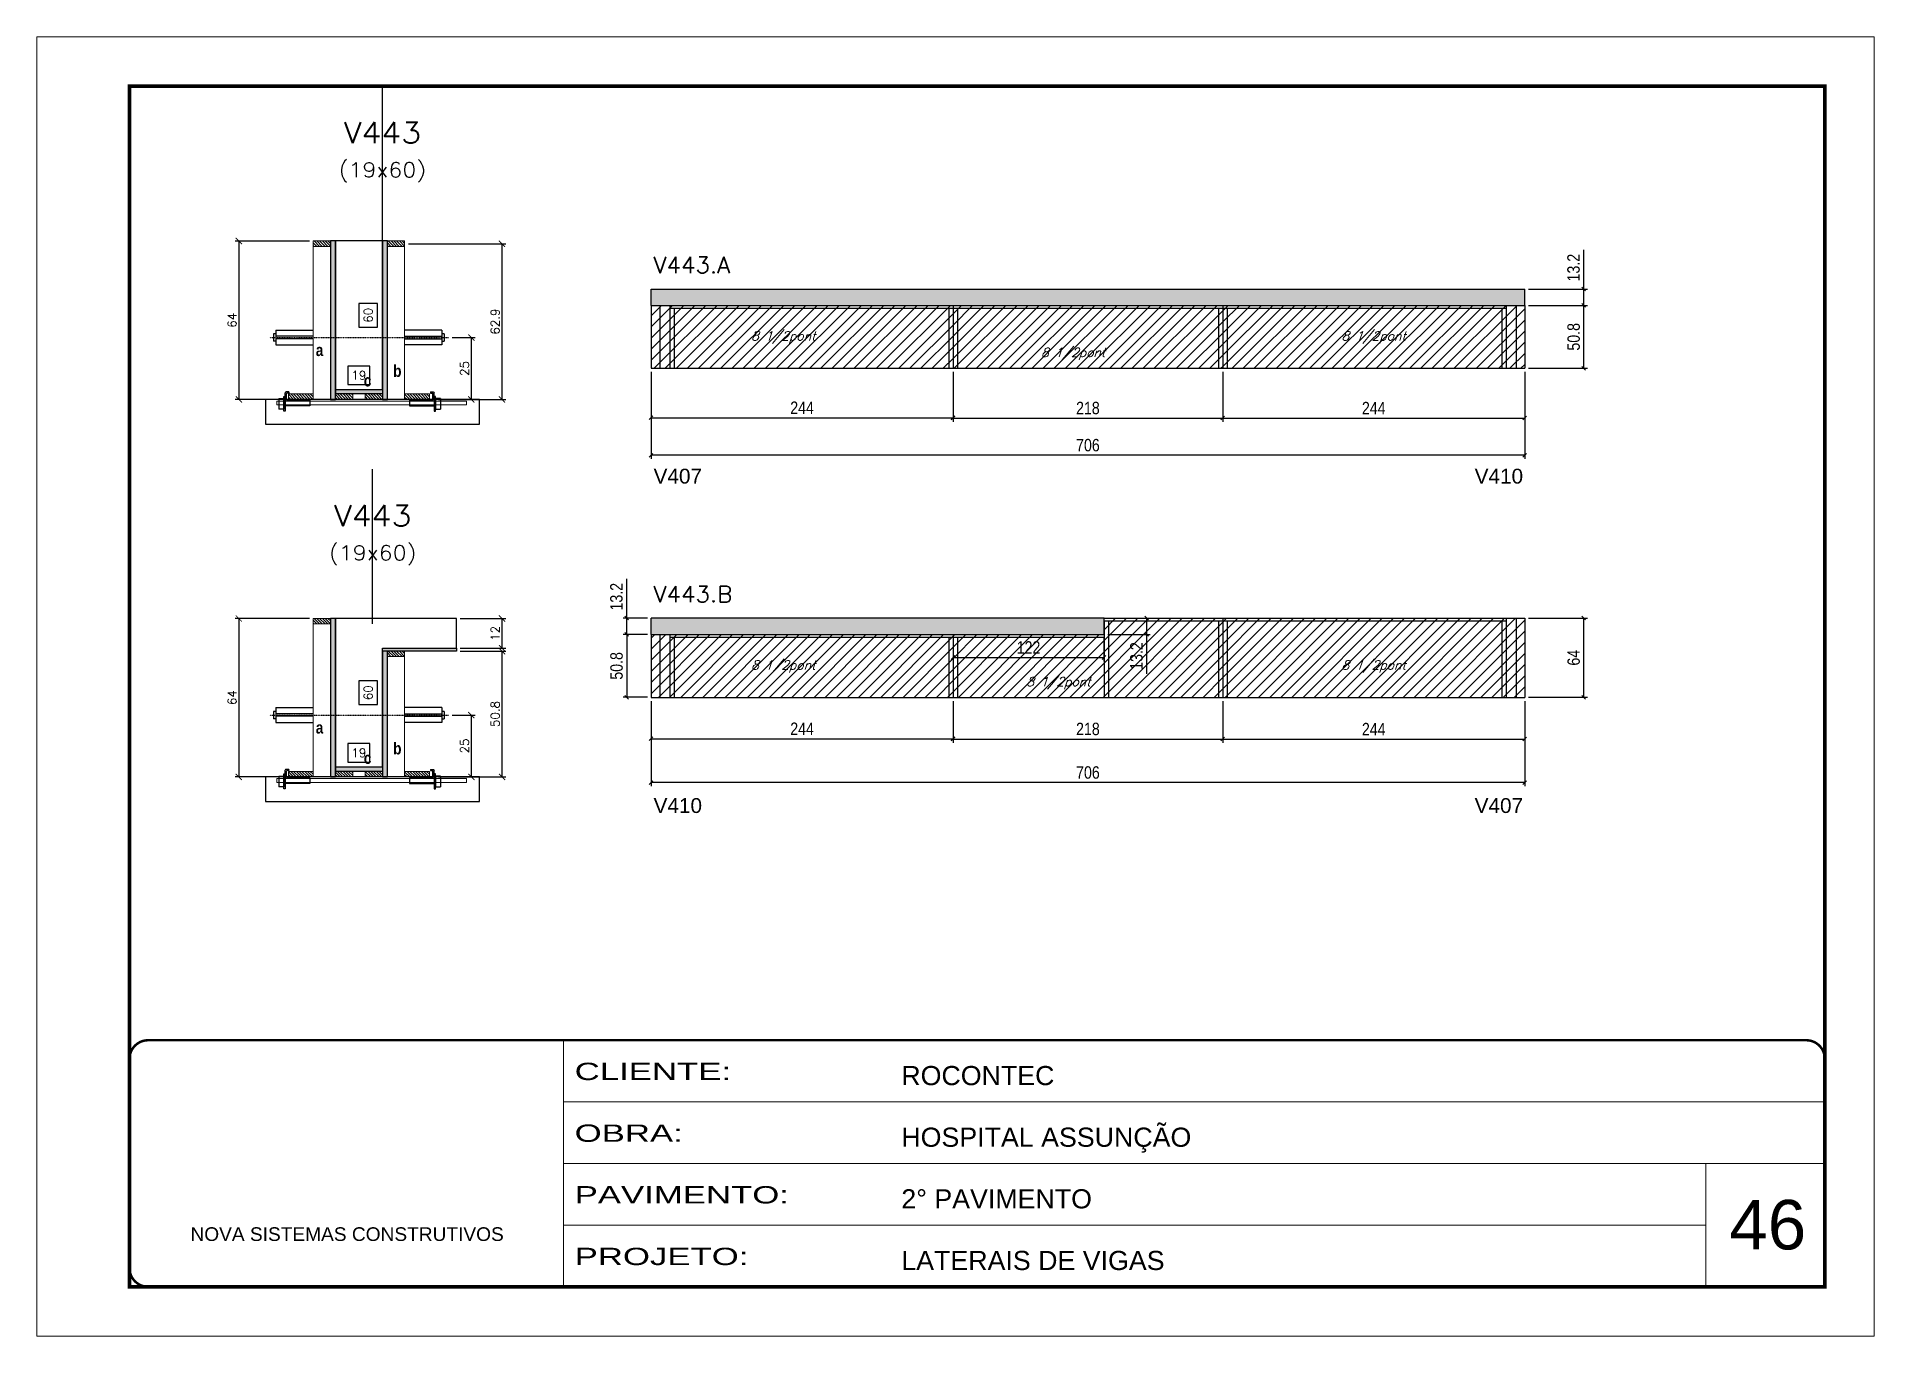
# Model space of a CAD drawing. Extents: x 137137 to 143418, y 10464 to 34486.
# Drawn here: x 138722 to 140207, y 20801 to 21851 of the extents above; entities that cross this region are included whole.
import ezdxf
from ezdxf.enums import TextEntityAlignment as Align

# ---------------------------------------------------------------- set-up
doc = ezdxf.new("R2010")
doc.units = 0
for name, pattern in [('CONTINUO', [0]), ('DASHED', [0.75, 0.5, -0.25]), ('HIDDEN', [0.375, 0.25, -0.125])]:
    doc.linetypes.add(name, pattern=pattern)
for name, color, linetype in [('5', 5, 'Continuous'), ('barrote', 251, 'Continuous'), ('COTA', 241, 'Continuous'), ('Cota Seção (2x)', 4, 'Continuous'), ('detalhes', 4, 'Continuous'), ('Painéis', 200, 'Continuous'), ('presilha', 1, 'Continuous'), ('Reaproveitamento', 251, 'Continuous'), ('SARR_2.2x7', 40, 'Continuous'), ('SARR_3.5x7', 81, 'Continuous'), ('TENSOR', 3, 'Continuous'), ('texto', 7, 'Continuous'), ('Texto de Titulo', 7, 'Continuous'), ('Texto Qtd Sarr', 242, 'Continuous')]:
    doc.layers.add(name, color=color, linetype=linetype)
for name, color, linetype, lineweight in [('CARIMBO', 255, 'Continuous', 9), ('CONCRETO', 251, 'Continuous', 25), ('Folhas', 255, 'Continuous', 9), ('Hachura', 251, 'Continuous', 9), ('Madeira', 126, 'Continuous', 18), ('SARRAFO DE PRESSAO', 251, 'DASHED', 9), ('SCO-___-LAJ', 2, 'Continuous', 0), ('Texto Seção', 7, 'Continuous', 15)]:
    doc.layers.add(name, color=color, linetype=linetype, lineweight=lineweight)
doc.styles.add('ARIAL', font='arial.ttf')
doc.styles.add('COTA TECNICA', font='techl___.ttf', dxfattribs={"height": 10})
doc.styles.add('REGUA-120', font='ROMANS.shx', dxfattribs={"height": 15})
doc.styles.add('Romans', font='romans.shx')
doc.styles.get("Standard").update_dxf_attribs({"font": 'arial.ttf'})
doc.styles.add('TECNICA', font='techb___.ttf', dxfattribs={"height": 10})
doc.styles.add('Tecnologia', font='')
doc.styles.get('Tecnologia').set_extended_font_data('Forgotten Futurist')
doc.dimstyles.new('Cota Seção (2x)', dxfattribs={"dimtxt": 7, "dimasz": 5, "dimexe": 3, "dimexo": 3, "dimgap": 2, "dimtad": 3, "dimdec": 1, "dimlfac": 0.5, "dimzin": 12, "dimdsep": 46, "dimtxsty": 'Romans', "dimblk": 'ARCHTICK', "dimcen": 0, "dimclrd": 4, "dimclre": 4, "dimclrt": 1, "dimadec": 1, "dimazin": 3, "dimtfac": 1, "dimtdec": 1, "dimtmove": 0, "dimatfit": 3, "dimldrblk": 'OBLIQUE', "dimfxl": 1, "dimtolj": 1, "dimtzin": 12, "dimarcsym": 0})
doc.dimstyles.new('Cota Seção interna', dxfattribs={"dimtxt": 7, "dimasz": 6, "dimexe": 0.18, "dimexo": 2, "dimgap": -4, "dimtad": 3, "dimdec": 1, "dimlfac": 0.5, "dimzin": 12, "dimdsep": 46, "dimtxsty": 'Romans', "dimblk": 'ARCHTICK', "dimcen": 0.09, "dimse1": 1, "dimse2": 1, "dimsd1": 1, "dimsd2": 1, "dimclrd": 180, "dimclre": 5, "dimclrt": 1, "dimadec": 0, "dimazin": 3, "dimtfac": 1, "dimtdec": 1, "dimtofl": 0, "dimtmove": 0, "dimatfit": 3, "dimldrblk": 'ARCHTICK', "dimfxl": 1, "dimtolj": 1, "dimtzin": 0, "dimarcsym": 0})
doc.dimstyles.new('PAINEL', dxfattribs={"dimtxt": 10, "dimasz": 3, "dimexe": 3, "dimexo": 3, "dimgap": 3, "dimtad": 1, "dimdec": 1, "dimzin": 12, "dimdsep": 46, "dimtxsty": 'COTA TECNICA', "dimblk1": 'OBLIQUE', "dimblk2": 'OBLIQUE', "dimsah": 1, "dimcen": 0.9, "dimclrd": 4, "dimclre": 4, "dimclrt": 240, "dimadec": 1, "dimazin": 3, "dimtfac": 1, "dimtdec": 1, "dimtmove": 0, "dimatfit": 3, "dimfxl": 1, "dimtolj": 1, "dimtzin": 12, "dimarcsym": 0})
pattern_1 = [(45, (-3197, -4594.3004), (-4.49012806, 4.49012806), [])]

msp = doc.modelspace()

# ---------------------------------------------------------------- texts
at = {"layer": '5', "linetype": 'Continuous'}
for s, p in [('V407', (139220.79, 21490.42)), ('V410', (139884.35, 21490.42)), ('V410', (139220.79, 21224.26)), ('V407', (139884.35, 21224.26))]:
    msp.add_text(s, height=12, rotation=359.99996, dxfattribs=at).set_placement(p)
at = {"layer": 'CARIMBO', "style": 'ARIAL'}
msp.add_text('46', height=40, dxfattribs=at).set_placement((140090.15, 20871.59))
at = {"layer": 'detalhes', "style": 'TECNICA'}
for s, p in [('a', (138947.79, 21593.48)), ('b', (139010.33, 21576.64)), ('c', (138986.6, 21568.94)), ('a', (138947.79, 21288.45)), ('b', (139010.33, 21271.6)), ('c', (138986.6, 21263.91))]:
    msp.add_text(s, height=9.6, dxfattribs=at).set_placement(p)
at = {"layer": 'texto', "color": 2, "char_height": 7.2737, "attachment_point": 5, "style": 'Romans'}
for insert in [(139325.63, 21608.57), (139802.75, 21608.57), (139559.86, 21595.14), (139325.63, 21342.66), (139802.75, 21342.66), (139547.98, 21329.23)]:
    msp.add_mtext('{\\Q19;\\C256;8 1/2pont}', dxfattribs=dict(at, insert=insert))
at = {"layer": 'Texto Seção', "style": 'REGUA-120', "width": 1.05}
for s, p in [('V443.A', (139220.73, 21660.52)), ('V443.B', (139220.73, 21394.61))]:
    msp.add_text(s, height=13, dxfattribs=at).set_placement(p)

# ---------------------------------------------------------------- blocks, each defined once
blk = doc.blocks.new('9999999999')
at = {"color": 30, "linetype": 'CONTINUO'}
for p, q in [((98564.6, 34230.2), (98564.6, 34429.4)), ((98564.6, 34379.6), (99584, 34379.6)), ((98564.6, 34329.8), (99488, 34329.8)), ((99584, 34329.8), (99488, 34329.8)), ((99488, 34329.8), (99488, 34230.2)), ((98564.6, 34280), (99488, 34280))]:
    blk.add_line(p, q, dxfattribs=at)
at = {"color": 30, "linetype": 'CONTINUO', "const_width": 2}
blk.add_lwpolyline([(99584, 34230.2), (99584, 34414.4, 0.414214), (99569, 34429.4), (98229, 34429.4, 0.414214), (98214, 34414.4), (98214, 34245.2, 0.414214), (98229, 34230.2), (99584, 34230.2)], format="xyb", dxfattribs=at)
at = {"layer": 'Folhas'}
blk.add_lwpolyline([(98139, 34190.2), (99624, 34190.2), (99624, 35240.2), (98139, 35240.2)], close=True, dxfattribs=at)
at = {"layer": 'Folhas', "color": 30, "const_width": 3}
blk.add_lwpolyline([(98214, 34230.2), (99584, 34230.2), (99584, 35200.2), (98214, 35200.2)], close=True, dxfattribs=at)
at = {"color": 7, "linetype": 'Continuous', "ltscale": 5, "style": 'ARIAL'}
for s, height, p in [('ROCONTEC', 15.48, (98837.7, 34393.1)), ('HOSPITAL ASSUNÇÃO', 15.483, (98837.7, 34343.3)), ('2° PAVIMENTO', 15.483, (98837.7, 34293.5)), ('NOVA SISTEMAS CONSTRUTIVOS', 11.059, (98263.2, 34267.2)), ('LATERAIS DE VIGAS', 15.483, (98837.7, 34243.7))]:
    blk.add_text(s, height=height, dxfattribs=at).set_placement(p)
at = {"layer": 'Folhas', "color": 7, "style": 'Tecnologia', "width": 1.5}
for s, p in [('CLIENTE:', (98573.7, 34397.2)), ('OBRA:', (98573.7, 34347.3)), ('PAVIMENTO:', (98573.7, 34297.5)), ('PROJETO:', (98573.7, 34247.7))]:
    blk.add_text(s, height=14, dxfattribs=at).set_placement(p)
blk = doc.blocks.new('titulo1')
at = {"layer": 'Defpoints', "color": 252, "linetype": 'HIDDEN', "ltscale": 2}
blk.add_line((0, 0), (0, 125), dxfattribs=at)
at = {"layer": 'Defpoints', "style": 'Romans', "oblique": 15}
blk.add_attdef('FOLHA', text='', height=10, dxfattribs=at).set_placement((0, 15.6), align=Align.MIDDLE_CENTER)
at = {"layer": 'Texto Qtd Sarr', "color": 3, "style": 'Romans', "oblique": 15}
for tag, height, p in [('TITULO', 17, (0, 71.4)), ('SEÇÃO', 12, (0, 41.5))]:
    blk.add_attdef(tag, text='', height=height, dxfattribs=at).set_placement(p, align=Align.MIDDLE_CENTER)
blk = doc.blocks.new('_ArchTick')
at = {"color": 0, "linetype": 'ByBlock', "const_width": 0.15}
blk.add_lwpolyline([(-0.5, -0.5), (0.5, 0.5)], dxfattribs=at)
blk = doc.blocks.new('*D1476')
at = {"layer": 'COTA', "color": 4, "lineweight": -2, "transparency": 16777216}
for p, q in [((139022.6, 21684.2), (139101.3, 21684.2)), ((139098.3, 21558.4), (139098.3, 21684.2)), ((139047, 21558.4), (139101.3, 21558.4))]:
    blk.add_line(p, q, dxfattribs=at)
at = {"layer": 'Defpoints', "color": 0, "transparency": 16777216}
for p in [(139019.6, 21684.2), (139098.3, 21684.2), (139044, 21558.4)]:
    blk.add_point(p, dxfattribs=at)
at = {"layer": 'COTA', "color": 4, "lineweight": -2, "transparency": 16777216, "xscale": 5, "yscale": 5, "zscale": 5}
for p, rotation in [((139098.3, 21684.2), 90), ((139098.3, 21558.4), 270)]:
    blk.add_blockref('_ArchTick', p, dxfattribs=dict(at, rotation=rotation))
at = {"layer": 'COTA', "color": 1, "transparency": 16777216, "insert": (139092.8, 21621.3), "char_height": 7, "attachment_point": 5, "rotation": 90, "style": 'Romans'}
blk.add_mtext('\\A1;62.9', dxfattribs=at)
blk = doc.blocks.new('_Oblique')
at = {"color": 0, "linetype": 'ByBlock', "lineweight": -2}
blk.add_line((-0.5, -0.5), (0.5, 0.5), dxfattribs=at)
blk = doc.blocks.new('*D1477')
at = {"layer": 'Cota Seção (2x)', "color": 180, "lineweight": -2, "transparency": 16777216}
for p, q in [((138997.6, 21635.9), (138982.6, 21635.9)), ((138982.6, 21635.9), (138982.6, 21616.9)), ((138997.6, 21616.9), (138997.6, 21635.9)), ((138982.6, 21616.9), (138997.6, 21616.9))]:
    blk.add_line(p, q, dxfattribs=at)
at = {"layer": 'Defpoints', "color": 0, "transparency": 16777216}
for p in [(139001.6, 21686.4), (139001.6, 21686.4), (139001.6, 21566.4)]:
    blk.add_point(p, dxfattribs=at)
at = {"layer": 'Cota Seção (2x)', "color": 1, "transparency": 16777216, "insert": (138990.1, 21626.4), "char_height": 7, "attachment_point": 5, "rotation": 90, "style": 'Romans'}
blk.add_mtext('\\A1;60', dxfattribs=at)
blk = doc.blocks.new('PRESILHA METÁLICA 1')
at = {"layer": 'presilha'}
for p, q in [((0, 13), (6, 13)), ((0, 13), (0, 0)), ((6, 0), (0, 0)), ((6, 15.5), (7.5, 15.5)), ((6, -2.5), (6, 15.5)), ((6, 13), (6, 0)), ((7.5, 10.6), (7.5, 19.9)), ((7.5, 15.5), (7.5, -2.5)), ((37.5, 4.1), (7.5, 4.1)), ((12, 21), (8.6, 21)), ((9, 11.6), (9, 18.9)), ((12, 19.5), (9.6, 19.5)), ((37.5, 11), (9.6, 11)), ((12, 21), (12, 19.5)), ((37.5, 11), (37.5, 4.1)), ((7.5, -2.5), (6, -2.5))]:
    blk.add_line(p, q, dxfattribs=at)
for centre, radius, start, end in [((8.6, 19.9), 1.14, 90, 180), ((9.6, 18.9), 0.57, 90, 180), ((9.6, 11.6), 0.57, 180, 270)]:
    blk.add_arc(centre, radius, start, end, dxfattribs=at)
blk = doc.blocks.new('*D1478')
at = {"layer": 'Cota Seção (2x)', "color": 180, "lineweight": -2, "transparency": 16777216}
for p, q in [((138991.6, 21585.4), (138973.6, 21585.4)), ((138973.6, 21585.4), (138973.6, 21570.4)), ((138991.6, 21570.4), (138991.6, 21585.4)), ((138973.6, 21570.4), (138991.6, 21570.4))]:
    blk.add_line(p, q, dxfattribs=at)
at = {"layer": 'Defpoints', "color": 0, "transparency": 16777216}
for p in [(139001.6, 21566.4), (138963.6, 21558.4), (139001.6, 21558.4)]:
    blk.add_point(p, dxfattribs=at)
at = {"layer": 'Cota Seção (2x)', "color": 1, "transparency": 16777216, "insert": (138982.6, 21577.9), "char_height": 7, "attachment_point": 5, "style": 'Romans'}
blk.add_mtext('\\A1;19', dxfattribs=at)
blk = doc.blocks.new('*D1479')
at = {"layer": 'COTA', "color": 4, "lineweight": -2, "transparency": 16777216}
for p, q in [((138942.6, 21686.4), (138882.6, 21686.4)), ((138885.6, 21686.4), (138885.6, 21558.4)), ((138942.6, 21558.4), (138882.6, 21558.4))]:
    blk.add_line(p, q, dxfattribs=at)
at = {"layer": 'Defpoints', "color": 0, "transparency": 16777216}
for p in [(138945.6, 21686.4), (138885.6, 21558.4), (138945.6, 21558.4)]:
    blk.add_point(p, dxfattribs=at)
at = {"layer": 'COTA', "color": 4, "lineweight": -2, "transparency": 16777216, "xscale": 5, "yscale": 5, "zscale": 5}
for p, rotation in [((138885.6, 21686.4), 90), ((138885.6, 21558.4), 270)]:
    blk.add_blockref('_ArchTick', p, dxfattribs=dict(at, rotation=rotation))
at = {"layer": 'COTA', "color": 1, "transparency": 16777216, "insert": (138880.1, 21622.4), "char_height": 7, "attachment_point": 5, "rotation": 90, "style": 'Romans'}
blk.add_mtext('\\A1;64', dxfattribs=at)
blk = doc.blocks.new('*D1480')
at = {"layer": 'COTA', "color": 4, "lineweight": -2, "transparency": 16777216}
for p, q in [((139057.9, 21608.4), (139076.5, 21608.4)), ((139073.5, 21608.4), (139073.5, 21558.4)), ((139057.9, 21558.4), (139076.5, 21558.4))]:
    blk.add_line(p, q, dxfattribs=at)
at = {"layer": 'Defpoints', "color": 0, "transparency": 16777216}
for p in [(139054.9, 21608.4), (139054.9, 21558.4), (139073.5, 21558.4)]:
    blk.add_point(p, dxfattribs=at)
at = {"layer": 'COTA', "color": 4, "lineweight": -2, "transparency": 16777216, "xscale": 5, "yscale": 5, "zscale": 5}
for p, rotation in [((139073.5, 21608.4), 90), ((139073.5, 21558.4), 270)]:
    blk.add_blockref('_ArchTick', p, dxfattribs=dict(at, rotation=rotation))
at = {"layer": 'COTA', "color": 1, "transparency": 16777216, "insert": (139068, 21583.4), "char_height": 7, "attachment_point": 5, "rotation": 90, "style": 'Romans'}
blk.add_mtext('\\A1;25', dxfattribs=at)
blk = doc.blocks.new('*D1481')
at = {"layer": 'COTA', "color": 4, "linetype": 'ByBlock', "lineweight": -2, "transparency": 16777216}
for p, q in [((139680.8, 21580.6), (139680.8, 21540.3)), ((139924.8, 21580.6), (139924.8, 21540.3)), ((139680.8, 21543.3), (139924.8, 21543.3))]:
    blk.add_line(p, q, dxfattribs=at)
at = {"layer": 'Defpoints', "color": 0, "linetype": 'ByBlock', "transparency": 16777216}
for p in [(139680.8, 21583.6), (139924.8, 21583.6), (139924.8, 21543.3)]:
    blk.add_point(p, dxfattribs=at)
at = {"layer": 'COTA', "color": 4, "linetype": 'ByBlock', "lineweight": -2, "transparency": 16777216, "xscale": 3, "yscale": 3, "zscale": 3, "rotation": 180}
blk.add_blockref('_Oblique', (139680.8, 21543.3), dxfattribs=at)
at = {"layer": 'COTA', "color": 4, "linetype": 'ByBlock', "lineweight": -2, "transparency": 16777216, "xscale": 3, "yscale": 3, "zscale": 3}
blk.add_blockref('_Oblique', (139924.8, 21543.3), dxfattribs=at)
at = {"layer": 'COTA', "color": 240, "linetype": 'ByBlock', "transparency": 16777216, "insert": (139802.8, 21551.4), "char_height": 10, "attachment_point": 5, "style": 'COTA TECNICA'}
blk.add_mtext('\\A1;244', dxfattribs=at)
blk = doc.blocks.new('*D1482')
at = {"layer": 'COTA', "color": 4, "linetype": 'ByBlock', "lineweight": -2, "transparency": 16777216}
for p, q in [((139927.8, 21634.4), (139975.5, 21634.4)), ((139972.5, 21583.6), (139972.5, 21634.4)), ((139927.8, 21583.6), (139975.5, 21583.6))]:
    blk.add_line(p, q, dxfattribs=at)
at = {"layer": 'Defpoints', "color": 0, "linetype": 'ByBlock', "transparency": 16777216}
for p in [(139924.8, 21634.4), (139972.5, 21634.4), (139924.8, 21583.6)]:
    blk.add_point(p, dxfattribs=at)
at = {"layer": 'COTA', "color": 4, "linetype": 'ByBlock', "lineweight": -2, "transparency": 16777216, "xscale": 3, "yscale": 3, "zscale": 3}
for p, rotation in [((139972.5, 21634.4), 90), ((139972.5, 21583.6), 270)]:
    blk.add_blockref('_Oblique', p, dxfattribs=dict(at, rotation=rotation))
at = {"layer": 'COTA', "color": 240, "linetype": 'ByBlock', "transparency": 16777216, "insert": (139964.4, 21609), "char_height": 10, "attachment_point": 5, "rotation": 90, "style": 'COTA TECNICA'}
blk.add_mtext('\\A1;50.8', dxfattribs=at)
blk = doc.blocks.new('*D1741')
at = {"layer": 'COTA', "color": 4, "lineweight": -2, "transparency": 16777216}
for p, q in [((139218.8, 21580.6), (139218.8, 21540.6)), ((139462.8, 21580.6), (139462.8, 21540.6)), ((139218.8, 21543.6), (139462.8, 21543.6))]:
    blk.add_line(p, q, dxfattribs=at)
at = {"layer": 'Defpoints', "color": 0, "transparency": 16777216}
for p in [(139218.8, 21583.6), (139462.8, 21583.6), (139462.8, 21543.6)]:
    blk.add_point(p, dxfattribs=at)
at = {"layer": 'COTA', "color": 4, "lineweight": -2, "transparency": 16777216, "xscale": 3, "yscale": 3, "zscale": 3, "rotation": 180}
blk.add_blockref('_Oblique', (139218.8, 21543.6), dxfattribs=at)
at = {"layer": 'COTA', "color": 4, "lineweight": -2, "transparency": 16777216, "xscale": 3, "yscale": 3, "zscale": 3}
blk.add_blockref('_Oblique', (139462.8, 21543.6), dxfattribs=at)
at = {"layer": 'COTA', "color": 240, "transparency": 16777216, "insert": (139340.8, 21551.7), "char_height": 10, "attachment_point": 5, "style": 'COTA TECNICA'}
blk.add_mtext('\\A1;244', dxfattribs=at)
blk = doc.blocks.new('*D1555')
at = {"layer": 'COTA', "color": 4, "lineweight": -2, "transparency": 16777216}
for p, q in [((139064.6, 21355), (139101.3, 21355)), ((139098.3, 21253.4), (139098.3, 21355)), ((139047, 21253.4), (139101.3, 21253.4))]:
    blk.add_line(p, q, dxfattribs=at)
at = {"layer": 'Defpoints', "color": 0, "transparency": 16777216}
for p in [(139061.6, 21355), (139098.3, 21355), (139044, 21253.4)]:
    blk.add_point(p, dxfattribs=at)
at = {"layer": 'COTA', "color": 4, "lineweight": -2, "transparency": 16777216, "xscale": 5, "yscale": 5, "zscale": 5}
for p, rotation in [((139098.3, 21355), 90), ((139098.3, 21253.4), 270)]:
    blk.add_blockref('_ArchTick', p, dxfattribs=dict(at, rotation=rotation))
at = {"layer": 'COTA', "color": 1, "transparency": 16777216, "insert": (139092.8, 21304.2), "char_height": 7, "attachment_point": 5, "rotation": 90, "style": 'Romans'}
blk.add_mtext('\\A1;50.8', dxfattribs=at)
blk = doc.blocks.new('*D1556')
at = {"layer": 'COTA', "color": 4, "lineweight": -2, "transparency": 16777216}
for p, q in [((139064.6, 21381.4), (139101.3, 21381.4)), ((139098.3, 21357.4), (139098.3, 21381.4)), ((139064.6, 21357.4), (139101.3, 21357.4))]:
    blk.add_line(p, q, dxfattribs=at)
at = {"layer": 'Defpoints', "color": 0, "transparency": 16777216}
for p in [(139061.6, 21381.4), (139098.3, 21381.4), (139061.6, 21357.4)]:
    blk.add_point(p, dxfattribs=at)
at = {"layer": 'COTA', "color": 4, "lineweight": -2, "transparency": 16777216, "xscale": 5, "yscale": 5, "zscale": 5}
for p, rotation in [((139098.3, 21381.4), 90), ((139098.3, 21357.4), 270)]:
    blk.add_blockref('_ArchTick', p, dxfattribs=dict(at, rotation=rotation))
at = {"layer": 'COTA', "color": 1, "transparency": 16777216, "insert": (139092.8, 21369.4), "char_height": 7, "attachment_point": 5, "rotation": 90, "style": 'Romans'}
blk.add_mtext('\\A1;12', dxfattribs=at)
blk = doc.blocks.new('*D1557')
at = {"layer": 'Cota Seção (2x)', "color": 180, "lineweight": -2, "transparency": 16777216}
for p, q in [((138997.6, 21330.9), (138982.6, 21330.9)), ((138982.6, 21330.9), (138982.6, 21311.9)), ((138997.6, 21311.9), (138997.6, 21330.9)), ((138982.6, 21311.9), (138997.6, 21311.9))]:
    blk.add_line(p, q, dxfattribs=at)
at = {"layer": 'Defpoints', "color": 0, "transparency": 16777216}
for p in [(139001.6, 21381.4), (139001.6, 21381.4), (139001.6, 21261.4)]:
    blk.add_point(p, dxfattribs=at)
at = {"layer": 'Cota Seção (2x)', "color": 1, "transparency": 16777216, "insert": (138990.1, 21321.4), "char_height": 7, "attachment_point": 5, "rotation": 90, "style": 'Romans'}
blk.add_mtext('\\A1;60', dxfattribs=at)
blk = doc.blocks.new('*D1558')
at = {"layer": 'Cota Seção (2x)', "color": 180, "lineweight": -2, "transparency": 16777216}
for p, q in [((138991.6, 21280.4), (138973.6, 21280.4)), ((138973.6, 21280.4), (138973.6, 21265.4)), ((138991.6, 21265.4), (138991.6, 21280.4)), ((138973.6, 21265.4), (138991.6, 21265.4))]:
    blk.add_line(p, q, dxfattribs=at)
at = {"layer": 'Defpoints', "color": 0, "transparency": 16777216}
for p in [(138963.6, 21253.4), (139001.6, 21261.4), (139001.6, 21253.4)]:
    blk.add_point(p, dxfattribs=at)
at = {"layer": 'Cota Seção (2x)', "color": 1, "transparency": 16777216, "insert": (138982.6, 21272.9), "char_height": 7, "attachment_point": 5, "style": 'Romans'}
blk.add_mtext('\\A1;19', dxfattribs=at)
blk = doc.blocks.new('*D1559')
at = {"layer": 'COTA', "color": 4, "lineweight": -2, "transparency": 16777216}
for p, q in [((138942.6, 21381.4), (138882.6, 21381.4)), ((138885.6, 21381.4), (138885.6, 21253.4)), ((138942.6, 21253.4), (138882.6, 21253.4))]:
    blk.add_line(p, q, dxfattribs=at)
at = {"layer": 'Defpoints', "color": 0, "transparency": 16777216}
for p in [(138945.6, 21381.4), (138885.6, 21253.4), (138945.6, 21253.4)]:
    blk.add_point(p, dxfattribs=at)
at = {"layer": 'COTA', "color": 4, "lineweight": -2, "transparency": 16777216, "xscale": 5, "yscale": 5, "zscale": 5}
for p, rotation in [((138885.6, 21381.4), 90), ((138885.6, 21253.4), 270)]:
    blk.add_blockref('_ArchTick', p, dxfattribs=dict(at, rotation=rotation))
at = {"layer": 'COTA', "color": 1, "transparency": 16777216, "insert": (138880.1, 21317.4), "char_height": 7, "attachment_point": 5, "rotation": 90, "style": 'Romans'}
blk.add_mtext('\\A1;64', dxfattribs=at)
blk = doc.blocks.new('*D1560')
at = {"layer": 'COTA', "color": 4, "lineweight": -2, "transparency": 16777216}
for p, q in [((139057.9, 21303.4), (139076.5, 21303.4)), ((139073.5, 21303.4), (139073.5, 21253.4)), ((139057.9, 21253.4), (139076.5, 21253.4))]:
    blk.add_line(p, q, dxfattribs=at)
at = {"layer": 'Defpoints', "color": 0, "transparency": 16777216}
for p in [(139054.9, 21303.4), (139054.9, 21253.4), (139073.5, 21253.4)]:
    blk.add_point(p, dxfattribs=at)
at = {"layer": 'COTA', "color": 4, "lineweight": -2, "transparency": 16777216, "xscale": 5, "yscale": 5, "zscale": 5}
for p, rotation in [((139073.5, 21303.4), 90), ((139073.5, 21253.4), 270)]:
    blk.add_blockref('_ArchTick', p, dxfattribs=dict(at, rotation=rotation))
at = {"layer": 'COTA', "color": 1, "transparency": 16777216, "insert": (139068, 21278.4), "char_height": 7, "attachment_point": 5, "rotation": 90, "style": 'Romans'}
blk.add_mtext('\\A1;25', dxfattribs=at)
blk = doc.blocks.new('*D1742')
at = {"layer": 'COTA', "color": 4, "lineweight": -2, "transparency": 16777216}
for p, q in [((139462.8, 21580.6), (139462.8, 21540.3)), ((139680.8, 21580.6), (139680.8, 21540.3)), ((139462.8, 21543.3), (139680.8, 21543.3))]:
    blk.add_line(p, q, dxfattribs=at)
at = {"layer": 'Defpoints', "color": 0, "transparency": 16777216}
for p in [(139462.8, 21583.6), (139680.8, 21583.6), (139680.8, 21543.3)]:
    blk.add_point(p, dxfattribs=at)
at = {"layer": 'COTA', "color": 4, "lineweight": -2, "transparency": 16777216, "xscale": 3, "yscale": 3, "zscale": 3, "rotation": 180}
blk.add_blockref('_Oblique', (139462.8, 21543.3), dxfattribs=at)
at = {"layer": 'COTA', "color": 4, "lineweight": -2, "transparency": 16777216, "xscale": 3, "yscale": 3, "zscale": 3}
blk.add_blockref('_Oblique', (139680.8, 21543.3), dxfattribs=at)
at = {"layer": 'COTA', "color": 240, "transparency": 16777216, "insert": (139571.8, 21551.4), "char_height": 10, "attachment_point": 5, "style": 'COTA TECNICA'}
blk.add_mtext('\\A1;218', dxfattribs=at)
blk = doc.blocks.new('*D1561')
at = {"layer": 'COTA', "color": 4, "linetype": 'ByBlock', "lineweight": -2, "transparency": 16777216}
for p, q in [((139680.8, 21314.7), (139680.8, 21281)), ((139924.8, 21314.7), (139924.8, 21281)), ((139680.8, 21284), (139924.8, 21284))]:
    blk.add_line(p, q, dxfattribs=at)
at = {"layer": 'Defpoints', "color": 0, "linetype": 'ByBlock', "transparency": 16777216}
for p in [(139680.8, 21317.7), (139924.8, 21317.7), (139924.8, 21284)]:
    blk.add_point(p, dxfattribs=at)
at = {"layer": 'COTA', "color": 4, "linetype": 'ByBlock', "lineweight": -2, "transparency": 16777216, "xscale": 3, "yscale": 3, "zscale": 3, "rotation": 180}
blk.add_blockref('_Oblique', (139680.8, 21284), dxfattribs=at)
at = {"layer": 'COTA', "color": 4, "linetype": 'ByBlock', "lineweight": -2, "transparency": 16777216, "xscale": 3, "yscale": 3, "zscale": 3}
blk.add_blockref('_Oblique', (139924.8, 21284), dxfattribs=at)
at = {"layer": 'COTA', "color": 240, "linetype": 'ByBlock', "transparency": 16777216, "insert": (139802.8, 21292), "char_height": 10, "attachment_point": 5, "style": 'COTA TECNICA'}
blk.add_mtext('\\A1;244', dxfattribs=at)
blk = doc.blocks.new('*D1562')
at = {"layer": 'COTA', "color": 4, "linetype": 'ByBlock', "lineweight": -2, "transparency": 16777216}
for p, q in [((139927.8, 21381.7), (139975.5, 21381.7)), ((139972.5, 21317.7), (139972.5, 21381.7)), ((139927.8, 21317.7), (139975.5, 21317.7))]:
    blk.add_line(p, q, dxfattribs=at)
at = {"layer": 'Defpoints', "color": 0, "linetype": 'ByBlock', "transparency": 16777216}
for p in [(139924.8, 21381.7), (139972.5, 21381.7), (139924.8, 21317.7)]:
    blk.add_point(p, dxfattribs=at)
at = {"layer": 'COTA', "color": 4, "linetype": 'ByBlock', "lineweight": -2, "transparency": 16777216, "xscale": 3, "yscale": 3, "zscale": 3}
for p, rotation in [((139972.5, 21381.7), 90), ((139972.5, 21317.7), 270)]:
    blk.add_blockref('_Oblique', p, dxfattribs=dict(at, rotation=rotation))
at = {"layer": 'COTA', "color": 240, "linetype": 'ByBlock', "transparency": 16777216, "insert": (139964.4, 21349.7), "char_height": 10, "attachment_point": 5, "rotation": 90, "style": 'COTA TECNICA'}
blk.add_mtext('\\A1;64', dxfattribs=at)
blk = doc.blocks.new('*D1743')
at = {"layer": 'COTA', "color": 4, "lineweight": -2, "transparency": 16777216}
for p, q in [((139218.8, 21314.7), (139218.8, 21281.2)), ((139462.8, 21314.7), (139462.8, 21281.2)), ((139218.8, 21284.2), (139462.8, 21284.2))]:
    blk.add_line(p, q, dxfattribs=at)
at = {"layer": 'Defpoints', "color": 0, "transparency": 16777216}
for p in [(139218.8, 21317.7), (139462.8, 21317.7), (139462.8, 21284.2)]:
    blk.add_point(p, dxfattribs=at)
at = {"layer": 'COTA', "color": 4, "lineweight": -2, "transparency": 16777216, "xscale": 3, "yscale": 3, "zscale": 3, "rotation": 180}
blk.add_blockref('_Oblique', (139218.8, 21284.2), dxfattribs=at)
at = {"layer": 'COTA', "color": 4, "lineweight": -2, "transparency": 16777216, "xscale": 3, "yscale": 3, "zscale": 3}
blk.add_blockref('_Oblique', (139462.8, 21284.2), dxfattribs=at)
at = {"layer": 'COTA', "color": 240, "transparency": 16777216, "insert": (139340.8, 21292.3), "char_height": 10, "attachment_point": 5, "style": 'COTA TECNICA'}
blk.add_mtext('\\A1;244', dxfattribs=at)
blk = doc.blocks.new('*D1744')
at = {"layer": 'COTA', "color": 4, "lineweight": -2, "transparency": 16777216}
for p, q in [((139462.8, 21314.7), (139462.8, 21281)), ((139680.8, 21314.7), (139680.8, 21281)), ((139462.8, 21284), (139680.8, 21284))]:
    blk.add_line(p, q, dxfattribs=at)
at = {"layer": 'Defpoints', "color": 0, "transparency": 16777216}
for p in [(139462.8, 21317.7), (139680.8, 21317.7), (139680.8, 21284)]:
    blk.add_point(p, dxfattribs=at)
at = {"layer": 'COTA', "color": 4, "lineweight": -2, "transparency": 16777216, "xscale": 3, "yscale": 3, "zscale": 3, "rotation": 180}
blk.add_blockref('_Oblique', (139462.8, 21284), dxfattribs=at)
at = {"layer": 'COTA', "color": 4, "lineweight": -2, "transparency": 16777216, "xscale": 3, "yscale": 3, "zscale": 3}
blk.add_blockref('_Oblique', (139680.8, 21284), dxfattribs=at)
at = {"layer": 'COTA', "color": 240, "transparency": 16777216, "insert": (139571.8, 21292.1), "char_height": 10, "attachment_point": 5, "style": 'COTA TECNICA'}
blk.add_mtext('\\A1;218', dxfattribs=at)
blk = doc.blocks.new('*D1745')
at = {"layer": 'COTA', "color": 4, "lineweight": -2, "transparency": 16777216}
for p, q in [((139587.8, 21381.7), (139622.2, 21381.7)), ((139619.2, 21381.7), (139619.2, 21368.5)), ((139587.8, 21368.5), (139622.2, 21368.5)), ((139619.2, 21368.5), (139619.2, 21336.7))]:
    blk.add_line(p, q, dxfattribs=at)
at = {"layer": 'Defpoints', "color": 0, "transparency": 16777216}
for p in [(139584.8, 21381.7), (139584.8, 21368.5), (139619.2, 21368.5)]:
    blk.add_point(p, dxfattribs=at)
at = {"layer": 'COTA', "color": 4, "lineweight": -2, "transparency": 16777216, "xscale": 3, "yscale": 3, "zscale": 3}
for p, rotation in [((139619.2, 21381.7), 90), ((139619.2, 21368.5), 270)]:
    blk.add_blockref('_Oblique', p, dxfattribs=dict(at, rotation=rotation))
at = {"layer": 'COTA', "color": 240, "transparency": 16777216, "insert": (139611, 21351.1), "char_height": 10, "attachment_point": 5, "rotation": 90, "style": 'COTA TECNICA'}
blk.add_mtext('\\A1;13.2', dxfattribs=at)
blk = doc.blocks.new('*D1746')
at = {"layer": 'COTA', "color": 4, "lineweight": -2, "transparency": 16777216}
for p, q in [((139462.8, 21365.5), (139462.8, 21346.9)), ((139584.8, 21365.5), (139584.8, 21346.9)), ((139462.8, 21349.9), (139584.8, 21349.9))]:
    blk.add_line(p, q, dxfattribs=at)
at = {"layer": 'Defpoints', "color": 0, "transparency": 16777216}
for p in [(139462.8, 21368.5), (139584.8, 21368.5), (139584.8, 21349.9)]:
    blk.add_point(p, dxfattribs=at)
at = {"layer": 'COTA', "color": 4, "lineweight": -2, "transparency": 16777216, "xscale": 3, "yscale": 3, "zscale": 3, "rotation": 180}
blk.add_blockref('_Oblique', (139462.8, 21349.9), dxfattribs=at)
at = {"layer": 'COTA', "color": 4, "lineweight": -2, "transparency": 16777216, "xscale": 3, "yscale": 3, "zscale": 3}
blk.add_blockref('_Oblique', (139584.8, 21349.9), dxfattribs=at)
at = {"layer": 'COTA', "color": 240, "transparency": 16777216, "insert": (139523.8, 21358), "char_height": 10, "attachment_point": 5, "style": 'COTA TECNICA'}
blk.add_mtext('\\A1;122', dxfattribs=at)
blk = doc.blocks.new('*D1747')
at = {"layer": 'COTA', "color": 4, "lineweight": -2, "transparency": 16777216}
for p, q in [((139215.8, 21368.5), (139196.1, 21368.5)), ((139199.1, 21368.5), (139199.1, 21317.7)), ((139215.8, 21317.7), (139196.1, 21317.7))]:
    blk.add_line(p, q, dxfattribs=at)
at = {"layer": 'Defpoints', "color": 0, "transparency": 16777216}
for p in [(139218.8, 21368.5), (139199.1, 21317.7), (139218.8, 21317.7)]:
    blk.add_point(p, dxfattribs=at)
at = {"layer": 'COTA', "color": 4, "lineweight": -2, "transparency": 16777216, "xscale": 3, "yscale": 3, "zscale": 3}
for p, rotation in [((139199.1, 21368.5), 90), ((139199.1, 21317.7), 270)]:
    blk.add_blockref('_Oblique', p, dxfattribs=dict(at, rotation=rotation))
at = {"layer": 'COTA', "color": 240, "transparency": 16777216, "insert": (139190.9, 21343.1), "char_height": 10, "attachment_point": 5, "rotation": 90, "style": 'COTA TECNICA'}
blk.add_mtext('\\A1;50.8', dxfattribs=at)
blk = doc.blocks.new('*D1748')
at = {"layer": 'COTA', "color": 4, "lineweight": -2, "transparency": 16777216}
for p, q in [((139199.1, 21381.7), (139199.1, 21413.4)), ((139215.8, 21381.7), (139196.1, 21381.7)), ((139199.1, 21368.5), (139199.1, 21381.7)), ((139215.8, 21368.5), (139196.1, 21368.5))]:
    blk.add_line(p, q, dxfattribs=at)
at = {"layer": 'Defpoints', "color": 0, "transparency": 16777216}
for p in [(139199.1, 21381.7), (139218.8, 21381.7), (139218.8, 21368.5)]:
    blk.add_point(p, dxfattribs=at)
at = {"layer": 'COTA', "color": 4, "lineweight": -2, "transparency": 16777216, "xscale": 3, "yscale": 3, "zscale": 3}
for p, rotation in [((139199.1, 21381.7), 90), ((139199.1, 21368.5), 270)]:
    blk.add_blockref('_Oblique', p, dxfattribs=dict(at, rotation=rotation))
at = {"layer": 'COTA', "color": 240, "transparency": 16777216, "insert": (139190.8, 21399), "char_height": 10, "attachment_point": 5, "rotation": 90, "style": 'COTA TECNICA'}
blk.add_mtext('\\A1;13.2', dxfattribs=at)
blk = doc.blocks.new('*D1749')
at = {"layer": 'COTA', "color": 4, "lineweight": -2, "ltscale": 25, "transparency": 16777216}
for p, q in [((139218.8, 21580.6), (139218.8, 21510.3)), ((139924.8, 21580.6), (139924.8, 21510.3)), ((139924.8, 21513.3), (139218.8, 21513.3))]:
    blk.add_line(p, q, dxfattribs=at)
at = {"layer": 'Defpoints', "color": 0, "ltscale": 25, "transparency": 16777216}
for p in [(139218.8, 21583.6), (139924.8, 21583.6), (139218.8, 21513.3)]:
    blk.add_point(p, dxfattribs=at)
at = {"layer": 'COTA', "color": 4, "lineweight": -2, "ltscale": 25, "transparency": 16777216, "xscale": 3, "yscale": 3, "zscale": 3, "rotation": 180}
blk.add_blockref('_Oblique', (139218.8, 21513.3), dxfattribs=at)
at = {"layer": 'COTA', "color": 4, "lineweight": -2, "ltscale": 25, "transparency": 16777216, "xscale": 3, "yscale": 3, "zscale": 3}
blk.add_blockref('_Oblique', (139924.8, 21513.3), dxfattribs=at)
at = {"layer": 'COTA', "color": 240, "ltscale": 25, "transparency": 16777216, "insert": (139571.8, 21521.4), "char_height": 10, "attachment_point": 5, "style": 'COTA TECNICA'}
blk.add_mtext('\\A1;706', dxfattribs=at)
blk = doc.blocks.new('*D1750')
at = {"layer": 'COTA', "color": 4, "lineweight": -2, "ltscale": 25, "transparency": 16777216}
for p, q in [((139218.8, 21314.7), (139218.8, 21245.8)), ((139924.8, 21314.7), (139924.8, 21245.8)), ((139924.8, 21248.8), (139218.8, 21248.8))]:
    blk.add_line(p, q, dxfattribs=at)
at = {"layer": 'Defpoints', "color": 0, "ltscale": 25, "transparency": 16777216}
for p in [(139218.8, 21317.7), (139924.8, 21317.7), (139218.8, 21248.8)]:
    blk.add_point(p, dxfattribs=at)
at = {"layer": 'COTA', "color": 4, "lineweight": -2, "ltscale": 25, "transparency": 16777216, "xscale": 3, "yscale": 3, "zscale": 3, "rotation": 180}
blk.add_blockref('_Oblique', (139218.8, 21248.8), dxfattribs=at)
at = {"layer": 'COTA', "color": 4, "lineweight": -2, "ltscale": 25, "transparency": 16777216, "xscale": 3, "yscale": 3, "zscale": 3}
blk.add_blockref('_Oblique', (139924.8, 21248.8), dxfattribs=at)
at = {"layer": 'COTA', "color": 240, "ltscale": 25, "transparency": 16777216, "insert": (139571.8, 21256.9), "char_height": 10, "attachment_point": 5, "style": 'COTA TECNICA'}
blk.add_mtext('\\A1;706', dxfattribs=at)
blk = doc.blocks.new('*D1751')
at = {"layer": 'COTA', "color": 4, "lineweight": -2, "ltscale": 25, "transparency": 16777216}
for p, q in [((139972.5, 21647.6), (139972.5, 21679.3)), ((139927.8, 21647.6), (139975.5, 21647.6)), ((139972.5, 21634.4), (139972.5, 21647.6)), ((139927.8, 21634.4), (139975.5, 21634.4))]:
    blk.add_line(p, q, dxfattribs=at)
at = {"layer": 'Defpoints', "color": 0, "ltscale": 25, "transparency": 16777216}
for p in [(139924.8, 21647.6), (139972.5, 21647.6), (139924.8, 21634.4)]:
    blk.add_point(p, dxfattribs=at)
at = {"layer": 'COTA', "color": 4, "lineweight": -2, "ltscale": 25, "transparency": 16777216, "xscale": 3, "yscale": 3, "zscale": 3}
for p, rotation in [((139972.5, 21647.6), 90), ((139972.5, 21634.4), 270)]:
    blk.add_blockref('_Oblique', p, dxfattribs=dict(at, rotation=rotation))
at = {"layer": 'COTA', "color": 240, "ltscale": 25, "transparency": 16777216, "insert": (139964.3, 21664.9), "char_height": 10, "attachment_point": 5, "rotation": 90, "style": 'COTA TECNICA'}
blk.add_mtext('\\A1;13.2', dxfattribs=at)

# ---------------------------------------------------------------- dimensions: what is measured, and where the dimension line sits
at = {"layer": 'COTA'}
for base, p1, p2, dimstyle, picture, middle in [((138885.65, 21558.45), (138945.62, 21686.45), (138945.62, 21558.45), 'Cota Seção (2x)', '*D1479', (138880.15, 21622.45)), ((139098.34, 21684.25), (139044.02, 21558.45), (139019.62, 21684.25), 'Cota Seção (2x)', '*D1476', (139092.84, 21621.35)), ((139073.48, 21558.45), (139054.92, 21608.42), (139054.92, 21558.45), 'Cota Seção (2x)', '*D1480', (139067.98, 21583.43)), ((139199.06, 21381.66), (139218.82, 21368.46), (139218.82, 21381.66), 'PAINEL', '*D1748', (139190.84, 21399.03)), ((138885.65, 21253.41), (138945.62, 21381.41), (138945.62, 21253.41), 'Cota Seção (2x)', '*D1559', (138880.15, 21317.41)), ((139098.34, 21381.41), (139061.62, 21357.41), (139061.62, 21381.41), 'Cota Seção (2x)', '*D1556', (139092.84, 21369.41)), ((139199.06, 21317.66), (139218.82, 21368.46), (139218.82, 21317.66), 'PAINEL', '*D1747', (139190.93, 21343.06)), ((139619.25, 21368.46), (139584.82, 21381.66), (139584.82, 21368.46), 'PAINEL', '*D1745', (139611.03, 21351.1)), ((139098.34, 21355.01), (139044.02, 21253.41), (139061.62, 21355.01), 'Cota Seção (2x)', '*D1555', (139092.84, 21304.21)), ((139073.48, 21253.41), (139054.92, 21303.38), (139054.92, 21253.41), 'Cota Seção (2x)', '*D1560', (139067.98, 21278.4))]:
    dim = msp.add_linear_dim(base=base, p1=p1, p2=p2, angle=90, dimstyle=dimstyle, dxfattribs=at)
    dim.commit()
    dim.dimension.update_dxf_attribs({"geometry": picture, "text_midpoint": middle})
at = {"layer": 'COTA', "ltscale": 25}
dim = msp.add_linear_dim(base=(139972.55, 21647.57), p1=(139924.82, 21634.37), p2=(139924.82, 21647.57), angle=90, dimstyle='PAINEL', dxfattribs=at)
dim.commit()
dim.dimension.update_dxf_attribs({"geometry": '*D1751', "text_midpoint": (139964.33, 21664.94)})
at = {"layer": 'COTA', "linetype": 'ByBlock'}
for base, p1, p2, picture, middle in [((139972.55, 21634.37), (139924.82, 21583.57), (139924.82, 21634.37), '*D1482', (139964.42, 21608.97)), ((139972.55, 21381.66), (139924.82, 21317.66), (139924.82, 21381.66), '*D1562', (139964.44, 21349.66))]:
    dim = msp.add_linear_dim(base=base, p1=p1, p2=p2, angle=90, dimstyle='PAINEL', dxfattribs=at)
    dim.commit()
    dim.dimension.update_dxf_attribs({"geometry": picture, "text_midpoint": middle})
at = {"layer": 'COTA'}
for base, p1, p2, picture, middle in [((139462.82, 21543.58), (139218.82, 21583.57), (139462.82, 21583.57), '*D1741', (139340.82, 21551.65)), ((139680.82, 21543.3), (139462.82, 21583.57), (139680.82, 21583.57), '*D1742', (139571.82, 21551.4)), ((139584.82, 21349.9), (139462.82, 21368.46), (139584.82, 21368.46), '*D1746', (139523.82, 21357.96)), ((139462.82, 21284.25), (139218.82, 21317.66), (139462.82, 21317.66), '*D1743', (139340.82, 21292.32)), ((139680.82, 21283.97), (139462.82, 21317.66), (139680.82, 21317.66), '*D1744', (139571.82, 21292.06))]:
    dim = msp.add_linear_dim(base=base, p1=p1, p2=p2, dimstyle='PAINEL', dxfattribs=at)
    dim.commit()
    dim.dimension.update_dxf_attribs({"geometry": picture, "text_midpoint": middle})
at = {"layer": 'COTA', "ltscale": 25}
for base, p1, p2, picture, middle in [((139218.82, 21513.3), (139924.82, 21583.57), (139218.82, 21583.57), '*D1749', (139571.82, 21521.4)), ((139218.82, 21248.77), (139924.82, 21317.66), (139218.82, 21317.66), '*D1750', (139571.82, 21256.87))]:
    dim = msp.add_linear_dim(base=base, p1=p1, p2=p2, dimstyle='PAINEL', dxfattribs=at)
    dim.commit()
    dim.dimension.update_dxf_attribs({"geometry": picture, "text_midpoint": middle})
at = {"layer": 'COTA', "linetype": 'ByBlock'}
for base, p1, p2, picture, middle in [((139924.82, 21543.3), (139680.82, 21583.57), (139924.82, 21583.57), '*D1481', (139802.82, 21551.38)), ((139924.82, 21283.97), (139680.82, 21317.66), (139924.82, 21317.66), '*D1561', (139802.82, 21292.04))]:
    dim = msp.add_linear_dim(base=base, p1=p1, p2=p2, dimstyle='PAINEL', override={"dimtmove": 1}, dxfattribs=at)
    dim.commit()
    dim.dimension.update_dxf_attribs({"geometry": picture, "text_midpoint": middle})
at = {"layer": 'Cota Seção (2x)'}
for base, p1, p2, picture, middle in [((139001.62, 21686.45), (139001.62, 21566.45), (139001.62, 21686.45), '*D1477', (138990.12, 21626.45)), ((139001.62, 21381.41), (139001.62, 21261.41), (139001.62, 21381.41), '*D1557', (138990.12, 21321.41))]:
    dim = msp.add_linear_dim(base=base, p1=p1, p2=p2, angle=90, dimstyle='Cota Seção interna', dxfattribs=at)
    dim.commit()
    dim.dimension.update_dxf_attribs({"geometry": picture, "text_midpoint": middle})
for base, p1, p2, picture, middle in [((139001.62, 21566.45), (138963.62, 21558.45), (139001.62, 21558.45), '*D1478', (138982.62, 21577.95)), ((139001.62, 21261.41), (138963.62, 21253.41), (139001.62, 21253.41), '*D1558', (138982.62, 21272.91))]:
    dim = msp.add_linear_dim(base=base, p1=p1, p2=p2, dimstyle='Cota Seção interna', dxfattribs=at)
    dim.commit()
    dim.dimension.update_dxf_attribs({"geometry": picture, "text_midpoint": middle})

# ---------------------------------------------------------------- hatches: boundary and pattern name
at = {"layer": 'COTA', "ltscale": 25}
h = msp.add_hatch(dxfattribs=at)
h.set_pattern_fill('AR-CONC', color=256, scale=0.03)
h.set_pattern_definition([(50, (-3197, -4594.3004), (5.46554007, -0.47817257), [0.5715, -6.2865]), (355, (-3197, -4594.3004), (-1.05730264, 5.73170536), [0.4572, -5.02921753]), (100.4514447, (-3196.5445, -4594.3403), (4.40823741, 5.25353256), [0.48570026, -5.34270734]), (46.1842, (-3197, -4592.7764), (8.13237123, -1.26126984), [0.85725, -9.42975]), (96.6355576, (-3196.322, -4592.8815), (7.122124, 7.42278374), [0.7285507, -8.01406824]), (351.184151, (-3197, -4592.7764), (7.122124, 7.42278374), [0.685799, -7.54379196]), (21, (-3196.238, -4593.1574), (4.54843174, -3.06795595), [0.5715, -6.2865]), (326, (-3196.238, -4593.1574), (1.85406085, 5.52563898), [0.4572, -5.0292]), (71.451445, (-3195.859, -4593.413), (6.40249258, 2.45768307), [0.48570026, -5.34269813]), (37.5, (-3197, -4594.3004), (0.092658098, 2.536651166), [0, -4.96824, 0, -5.1054, 0, -5.04825]), (7.5, (-3197, -4594.3004), (2.004589875, 3.005417245), [0, -2.91084, 0, -4.85394, 0, -1.92405]), (327.5, (-3198.6993, -4594.3004), (4.067717855, -0.17186232), [0, -1.905, 0, -5.9436, 0, -7.8867]), (317.5, (-3199.4613, -4594.3004), (4.44387544, 0.76279473), [0, -2.4765, 0, -3.94716, 0, -5.6007])])
h.paths.add_polyline_path([(139218.82, 21647.57), (139218.82, 21634.37), (139924.82, 21634.37), (139924.82, 21647.57)])
at = {"layer": 'COTA', "linetype": 'ByBlock'}
h = msp.add_hatch(dxfattribs=at)
h.set_pattern_fill('AR-CONC', color=256, scale=0.03)
h.set_pattern_definition([(50, (13.5, -3445.7253), (5.46554007, -0.47817257), [0.5715, -6.2865]), (355, (13.5, -3445.7253), (-1.05730264, 5.73170536), [0.4572, -5.02921753]), (100.4514447, (13.9555, -3445.765), (4.40823741, 5.25353256), [0.48570026, -5.34270734]), (46.1842, (13.5, -3444.201), (8.13237123, -1.26126984), [0.85725, -9.42975]), (96.6355576, (14.178, -3444.3064), (7.122124, 7.42278374), [0.7285507, -8.01406824]), (351.184151, (13.5, -3444.201), (7.122124, 7.42278374), [0.685799, -7.54379196]), (21, (14.262, -3444.5823), (4.54843174, -3.06795595), [0.5715, -6.2865]), (326, (14.262, -3444.5823), (1.85406085, 5.52563898), [0.4572, -5.0292]), (71.451445, (14.641, -3444.838), (6.40249258, 2.45768307), [0.48570026, -5.34269813]), (37.5, (13.5, -3445.7253), (0.092658098, 2.536651166), [0, -4.96824, 0, -5.1054, 0, -5.04825]), (7.5, (13.5, -3445.7253), (2.004589875, 3.005417245), [0, -2.91084, 0, -4.85394, 0, -1.92405]), (327.5, (11.8007, -3445.7253), (4.067717855, -0.17186232), [0, -1.905, 0, -5.9436, 0, -7.8867]), (317.5, (11.0387, -3445.7253), (4.44387544, 0.76279473), [0, -2.4765, 0, -3.94716, 0, -5.6007])])
h.paths.add_polyline_path([(139584.82, 21368.46), (139584.82, 21381.66), (139218.82, 21381.66), (139218.82, 21368.46)])
at = {"layer": 'Hachura'}
h = msp.add_hatch(dxfattribs=at)
h.set_pattern_fill('ANSI31', color=256, scale=0.5, angle=270, style=0)
h.set_pattern_definition([(315, (161851.4402, 13378.8062), (1.12253202, 1.12253202), [])])
h.paths.add_polyline_path([(138945.62, 21682.05), (138945.62, 21686.45), (138959.62, 21686.45), (138959.62, 21682.05)])
h = msp.add_hatch(color=256, dxfattribs=at)
h.dxf.hatch_style = 1
h.paths.add_polyline_path([(138963.62, 21686.45), (138959.62, 21686.45), (138959.62, 21558.45), (138963.62, 21558.45)])
h = msp.add_hatch(color=256, dxfattribs=at)
h.dxf.hatch_style = 1
h.paths.add_polyline_path([(139005.62, 21686.45), (139001.62, 21686.45), (139001.62, 21558.45), (139005.62, 21558.45)])
h = msp.add_hatch(dxfattribs=at)
h.set_pattern_fill('ANSI31', color=256, scale=0.5, angle=270, style=0)
h.set_pattern_definition([(315, (161911.4402, 13378.8062), (1.12253202, 1.12253202), [])])
h.paths.add_polyline_path([(139005.62, 21682.05), (139005.62, 21686.45), (139019.62, 21686.45), (139019.62, 21682.05)])
h = msp.add_hatch(dxfattribs=at)
h.set_pattern_fill('ANSI31', color=256, scale=0.5, angle=270, style=0)
h.set_pattern_definition([(315, (161817.4402, 13328.8062), (1.12253202, 1.12253202), [])])
h.paths.add_polyline_path([(138945.62, 21558.45), (138945.62, 21562.85), (138925.62, 21562.85), (138925.62, 21558.45)])
h = msp.add_hatch(color=256, dxfattribs=at)
h.dxf.hatch_style = 1
h.paths.add_polyline_path([(138963.62, 21562.85), (138963.62, 21566.45), (139001.62, 21566.45), (139001.62, 21562.85)])
h = msp.add_hatch(dxfattribs=at)
h.set_pattern_fill('ANSI31', color=256, scale=0.5, angle=270, style=0)
h.set_pattern_definition([(315, (161920.2423, 13328.8062), (1.12253202, 1.12253202), [])])
h.paths.add_polyline_path([(138963.62, 21558.45), (138963.62, 21562.85), (138977.62, 21562.85), (138977.62, 21558.45)])
h = msp.add_hatch(dxfattribs=at)
h.set_pattern_fill('ANSI31', color=256, scale=0.5, angle=270, style=0)
h.set_pattern_definition([(315, (161920.2402, 13328.8062), (1.12253202, 1.12253202), [])])
h.paths.add_polyline_path([(139001.62, 21558.45), (139001.62, 21562.85), (138987.62, 21562.85), (138987.62, 21558.45)])
h = msp.add_hatch(dxfattribs=at)
h.set_pattern_fill('ANSI31', color=256, scale=0.5, angle=270, style=0)
h.set_pattern_definition([(315, (161911.4402, 13328.8062), (1.12253202, 1.12253202), [])])
h.paths.add_polyline_path([(139039.62, 21558.45), (139039.62, 21562.85), (139019.62, 21562.85), (139019.62, 21558.45)])
h = msp.add_hatch(dxfattribs=at)
h.set_pattern_fill('ANSI31', color=256, scale=0.5, angle=270, style=0)
h.set_pattern_definition([(315, (161851.4402, 13073.7705), (1.12253202, 1.12253202), [])])
h.paths.add_polyline_path([(138945.62, 21377.01), (138945.62, 21381.41), (138959.62, 21381.41), (138959.62, 21377.01)])
h = msp.add_hatch(color=256, dxfattribs=at)
h.dxf.hatch_style = 1
h.paths.add_polyline_path([(138963.62, 21381.41), (138959.62, 21381.41), (138959.62, 21253.41), (138963.62, 21253.41)])
h = msp.add_hatch(color=256, dxfattribs=at)
h.dxf.hatch_style = 1
h.paths.add_polyline_path([(139001.62, 21355.01), (139001.62, 21357.41), (139061.62, 21357.41), (139061.62, 21355.01)])
h = msp.add_hatch(color=256, dxfattribs=at)
h.dxf.hatch_style = 1
h.paths.add_polyline_path([(139005.62, 21355.01), (139001.62, 21355.01), (139001.62, 21253.41), (139005.62, 21253.41)])
h = msp.add_hatch(dxfattribs=at)
h.set_pattern_fill('ANSI31', color=256, scale=0.5, angle=270, style=0)
h.set_pattern_definition([(315, (161911.4402, 13047.3705), (1.12253202, 1.12253202), [])])
h.paths.add_polyline_path([(139005.62, 21350.61), (139005.62, 21355.01), (139019.62, 21355.01), (139019.62, 21350.61)])
h = msp.add_hatch(dxfattribs=at)
h.set_pattern_fill('ANSI31', color=256, scale=0.5, angle=270, style=0)
h.set_pattern_definition([(315, (161817.4402, 13023.7705), (1.12253202, 1.12253202), [])])
h.paths.add_polyline_path([(138945.62, 21253.41), (138945.62, 21257.81), (138925.62, 21257.81), (138925.62, 21253.41)])
h = msp.add_hatch(color=256, dxfattribs=at)
h.dxf.hatch_style = 1
h.paths.add_polyline_path([(138963.62, 21257.81), (138963.62, 21261.41), (139001.62, 21261.41), (139001.62, 21257.81)])
h = msp.add_hatch(dxfattribs=at)
h.set_pattern_fill('ANSI31', color=256, scale=0.5, angle=270, style=0)
h.set_pattern_definition([(315, (161920.2423, 13023.7705), (1.12253202, 1.12253202), [])])
h.paths.add_polyline_path([(138963.62, 21253.41), (138963.62, 21257.81), (138977.62, 21257.81), (138977.62, 21253.41)])
h = msp.add_hatch(dxfattribs=at)
h.set_pattern_fill('ANSI31', color=256, scale=0.5, angle=270, style=0)
h.set_pattern_definition([(315, (161920.2402, 13023.7705), (1.12253202, 1.12253202), [])])
h.paths.add_polyline_path([(139001.62, 21253.41), (139001.62, 21257.81), (138987.62, 21257.81), (138987.62, 21253.41)])
h = msp.add_hatch(dxfattribs=at)
h.set_pattern_fill('ANSI31', color=256, scale=0.5, angle=270, style=0)
h.set_pattern_definition([(315, (161911.4402, 13023.7705), (1.12253202, 1.12253202), [])])
h.paths.add_polyline_path([(139039.62, 21253.41), (139039.62, 21257.81), (139019.62, 21257.81), (139019.62, 21253.41)])
at = {"layer": 'Reaproveitamento', "linetype": 'ByBlock'}
h = msp.add_hatch(dxfattribs=at)
h.set_pattern_fill('ANSI31', color=256, scale=2)
h.set_pattern_definition(pattern_1)
h.paths.add_polyline_path([(139462.82, 21634.37), (139218.82, 21634.37), (139218.82, 21583.57), (139462.82, 21583.57)])
h = msp.add_hatch(dxfattribs=at)
h.set_pattern_fill('ANSI31', color=256, scale=2)
h.set_pattern_definition(pattern_1)
h.paths.add_polyline_path([(139462.82, 21634.37), (139462.82, 21583.57), (139680.82, 21583.57), (139680.82, 21634.37)])
h = msp.add_hatch(dxfattribs=at)
h.set_pattern_fill('ANSI31', color=256, scale=2)
h.set_pattern_definition(pattern_1)
h.paths.add_polyline_path([(139680.82, 21634.37), (139680.82, 21583.57), (139924.82, 21583.57), (139924.82, 21634.37)])
h = msp.add_hatch(dxfattribs=at)
h.set_pattern_fill('ANSI31', color=256, scale=2)
h.set_pattern_definition(pattern_1)
h.paths.add_polyline_path([(139680.82, 21317.66), (139680.82, 21381.66), (139584.82, 21381.66), (139584.82, 21368.46), (139462.82, 21368.46), (139462.82, 21317.66)])
h = msp.add_hatch(dxfattribs=at)
h.set_pattern_fill('ANSI31', color=256, scale=2)
h.set_pattern_definition(pattern_1)
h.paths.add_polyline_path([(139924.82, 21317.66), (139924.82, 21381.66), (139680.82, 21381.66), (139680.82, 21317.66)])
h = msp.add_hatch(dxfattribs=at)
h.set_pattern_fill('ANSI31', color=256, scale=2)
h.set_pattern_definition(pattern_1)
h.paths.add_polyline_path([(139462.82, 21317.66), (139462.82, 21368.46), (139218.82, 21368.46), (139218.82, 21317.66)])

# ---------------------------------------------------------------- linework, layer by layer
at = {"ltscale": 3}
for p, q in [((138913.62, 21611.42), (138913.62, 21605.42)), ((138915.62, 21611.42), (138913.62, 21611.42)), ((138915.62, 21614.42), (138915.62, 21602.42)), ((138915.62, 21614.42), (138945.62, 21614.42)), ((138945.62, 21609.42), (138915.62, 21609.42)), ((138945.62, 21607.42), (138915.62, 21607.42)), ((139049.62, 21614.42), (139019.62, 21614.42)), ((139019.62, 21609.42), (139049.62, 21609.42)), ((139019.62, 21607.42), (139049.62, 21607.42)), ((139049.62, 21614.42), (139049.62, 21602.42)), ((139051.62, 21611.42), (139049.62, 21611.42)), ((139051.62, 21611.42), (139051.62, 21605.42)), ((138915.62, 21605.42), (138913.62, 21605.42)), ((138915.62, 21602.42), (138945.62, 21602.42)), ((139049.62, 21602.42), (139019.62, 21602.42)), ((139049.62, 21605.42), (139051.62, 21605.42)), ((138913.62, 21306.38), (138913.62, 21300.38)), ((138915.62, 21306.38), (138913.62, 21306.38)), ((138915.62, 21300.38), (138913.62, 21300.38)), ((138915.62, 21309.38), (138915.62, 21297.38)), ((138915.62, 21309.38), (138945.62, 21309.38)), ((138945.62, 21304.38), (138915.62, 21304.38)), ((138945.62, 21302.38), (138915.62, 21302.38)), ((138915.62, 21297.38), (138945.62, 21297.38)), ((139049.62, 21309.38), (139019.62, 21309.38)), ((139019.62, 21304.38), (139049.62, 21304.38)), ((139019.62, 21302.38), (139049.62, 21302.38)), ((139049.62, 21297.38), (139019.62, 21297.38)), ((139049.62, 21309.38), (139049.62, 21297.38)), ((139051.62, 21306.38), (139049.62, 21306.38)), ((139049.62, 21300.38), (139051.62, 21300.38)), ((139051.62, 21306.38), (139051.62, 21300.38))]:
    msp.add_line(p, q, dxfattribs=at)
at = {"layer": 'barrote'}
for points in [[(138907.26, 21538.45), (139080.22, 21538.45), (139080.22, 21558.45), (138907.26, 21558.45)], [(138907.26, 21233.41), (139080.22, 21233.41), (139080.22, 21253.41), (138907.26, 21253.41)]]:
    msp.add_lwpolyline(points, close=True, dxfattribs=at)
at = {"layer": 'CONCRETO'}
for points in [[(139001.62, 21686.45), (139001.62, 21686.45), (139001.62, 21686.45), (139001.62, 21686.45), (139001.62, 21686.45), (138963.62, 21686.45), (138963.62, 21562.85), (138963.62, 21562.85), (138963.62, 21566.45), (139001.62, 21566.45)], [(139001.62, 21357.41), (139061.62, 21357.41), (139061.62, 21381.41), (139001.62, 21381.41), (139001.62, 21381.41), (138963.62, 21381.41), (138963.62, 21257.81), (138963.62, 21257.81), (138963.62, 21261.41), (139001.62, 21261.41)]]:
    msp.add_lwpolyline(points, close=True, dxfattribs=at)
at = {"layer": 'COTA', "ltscale": 25}
for p, q in [((139218.82, 21634.37), (139218.82, 21647.57)), ((139218.82, 21647.57), (139924.82, 21647.57)), ((139924.82, 21634.37), (139924.82, 21647.57))]:
    msp.add_line(p, q, dxfattribs=at)
at = {"layer": 'COTA', "linetype": 'ByBlock'}
for p, q in [((139218.82, 21634.37), (139218.82, 21633.85)), ((139924.82, 21634.37), (139924.82, 21634.37)), ((139584.82, 21381.66), (139218.82, 21381.66)), ((139218.82, 21368.46), (139218.82, 21381.66)), ((139924.82, 21381.66), (139924.82, 21381.66)), ((139218.82, 21368.46), (139218.82, 21367.94))]:
    msp.add_line(p, q, dxfattribs=at)
at = {"layer": 'Madeira'}
for points in [[(138945.62, 21682.05), (138945.62, 21686.45), (138959.62, 21686.45), (138959.62, 21682.05)], [(138945.62, 21686.45), (138959.62, 21686.45), (138959.62, 21558.45), (138945.62, 21558.45)], [(139005.62, 21682.05), (139005.62, 21686.45), (139019.62, 21686.45), (139019.62, 21682.05)], [(139005.62, 21686.45), (139019.62, 21686.45), (139019.62, 21558.45), (139005.62, 21558.45)], [(138945.62, 21558.45), (138945.62, 21562.85), (138925.62, 21562.85), (138925.62, 21558.45)], [(138963.62, 21558.45), (138963.62, 21562.85), (138977.62, 21562.85), (138977.62, 21558.45)], [(139001.62, 21558.45), (139001.62, 21562.85), (138987.62, 21562.85), (138987.62, 21558.45)], [(139039.62, 21558.45), (139039.62, 21562.85), (139019.62, 21562.85), (139019.62, 21558.45)], [(138945.62, 21377.01), (138945.62, 21381.41), (138959.62, 21381.41), (138959.62, 21377.01)], [(138945.62, 21381.41), (138959.62, 21381.41), (138959.62, 21253.41), (138945.62, 21253.41)], [(139005.62, 21350.61), (139005.62, 21355.01), (139019.62, 21355.01), (139019.62, 21350.61)], [(139005.62, 21355.01), (139019.62, 21355.01), (139019.62, 21253.41), (139005.62, 21253.41)], [(138945.62, 21253.41), (138945.62, 21257.81), (138925.62, 21257.81), (138925.62, 21253.41)], [(138963.62, 21253.41), (138963.62, 21257.81), (138977.62, 21257.81), (138977.62, 21253.41)], [(139001.62, 21253.41), (139001.62, 21257.81), (138987.62, 21257.81), (138987.62, 21253.41)], [(139039.62, 21253.41), (139039.62, 21257.81), (139019.62, 21257.81), (139019.62, 21253.41)]]:
    msp.add_lwpolyline(points, close=True, dxfattribs=at)
at = {"layer": 'Painéis', "linetype": 'ByBlock'}
for p, q in [((139218.82, 21634.37), (139924.82, 21634.37)), ((139218.82, 21634.37), (139218.82, 21583.57)), ((139462.82, 21634.37), (139462.82, 21583.57)), ((139680.82, 21634.37), (139680.82, 21583.57)), ((139924.82, 21634.37), (139924.82, 21583.57)), ((139218.82, 21583.57), (139924.82, 21583.57)), ((139584.82, 21381.66), (139924.82, 21381.66)), ((139680.82, 21381.66), (139680.82, 21317.66)), ((139924.82, 21381.66), (139924.82, 21317.66)), ((139218.82, 21368.46), (139584.82, 21368.46)), ((139218.82, 21368.46), (139218.82, 21317.66)), ((139462.82, 21368.46), (139462.82, 21317.66)), ((139584.82, 21368.46), (139584.82, 21366.26)), ((139218.82, 21317.66), (139924.82, 21317.66))]:
    msp.add_line(p, q, dxfattribs=at)
at = {"layer": 'Painéis'}
msp.add_line((139584.82, 21368.46), (139584.82, 21381.66), dxfattribs=at)
for points in [[(138963.62, 21686.45), (138959.62, 21686.45), (138959.62, 21558.45), (138963.62, 21558.45)], [(139005.62, 21686.45), (139001.62, 21686.45), (139001.62, 21558.45), (139005.62, 21558.45)], [(138963.62, 21562.85), (138963.62, 21566.45), (139001.62, 21566.45), (139001.62, 21562.85)], [(138963.62, 21381.41), (138959.62, 21381.41), (138959.62, 21253.41), (138963.62, 21253.41)], [(139001.62, 21355.01), (139001.62, 21357.41), (139061.62, 21357.41), (139061.62, 21355.01)], [(139005.62, 21355.01), (139001.62, 21355.01), (139001.62, 21253.41), (139005.62, 21253.41)], [(138963.62, 21257.81), (138963.62, 21261.41), (139001.62, 21261.41), (139001.62, 21257.81)]]:
    msp.add_lwpolyline(points, close=True, dxfattribs=at)
at = {"layer": 'SARR_2.2x7', "linetype": 'Continuous'}
for p, q in [((139225.82, 21634.37), (139225.82, 21583.57)), ((139233.82, 21632.17), (139462.82, 21632.17)), ((139462.82, 21632.17), (139680.82, 21632.17)), ((139680.82, 21632.17), (139909.82, 21632.17)), ((139917.82, 21634.37), (139917.82, 21583.57)), ((139584.82, 21379.46), (139680.82, 21379.46)), ((139680.82, 21379.46), (139909.82, 21379.46)), ((139917.82, 21381.66), (139917.82, 21317.66)), ((139225.82, 21368.46), (139225.82, 21317.66)), ((139233.82, 21366.26), (139462.82, 21366.26)), ((139462.82, 21366.26), (139584.82, 21366.26))]:
    msp.add_line(p, q, dxfattribs=at)
at = {"layer": 'SARR_3.5x7'}
for p, q in [((139233.82, 21634.37), (139233.82, 21583.57)), ((139237.32, 21632.17), (139237.32, 21583.57)), ((139459.32, 21632.17), (139459.32, 21583.57)), ((139466.32, 21632.17), (139466.32, 21583.57)), ((139677.32, 21632.17), (139677.32, 21583.57)), ((139684.32, 21632.17), (139684.32, 21583.57)), ((139906.32, 21632.17), (139906.32, 21583.57)), ((139909.82, 21634.37), (139909.82, 21583.57)), ((139584.82, 21379.46), (139584.82, 21317.66)), ((139588.32, 21379.46), (139588.32, 21317.66)), ((139677.32, 21379.46), (139677.32, 21317.66)), ((139684.32, 21379.46), (139684.32, 21317.66)), ((139906.32, 21379.46), (139906.32, 21317.66)), ((139909.82, 21381.66), (139909.82, 21317.66)), ((139233.82, 21368.46), (139233.82, 21317.66)), ((139237.32, 21366.26), (139237.32, 21317.66)), ((139459.32, 21366.26), (139459.32, 21317.66)), ((139466.32, 21366.26), (139466.32, 21317.66))]:
    msp.add_line(p, q, dxfattribs=at)
at = {"layer": 'SCO-___-LAJ', "color": 1}
for points in [[(138916.26, 21557.12), (139069.56, 21557.12), (139069.56, 21553.92), (138916.26, 21553.92)], [(138916.26, 21252.08), (139069.56, 21252.08), (139069.56, 21248.88), (138916.26, 21248.88)]]:
    msp.add_lwpolyline(points, close=True, dxfattribs=at)
at = {"layer": 'TENSOR', "linetype": 'HIDDEN', "ltscale": 0.5}
for p, q in [((138910.62, 21608.42), (139054.92, 21608.42)), ((138910.62, 21303.38), (139054.92, 21303.38))]:
    msp.add_line(p, q, dxfattribs=at)

# ---------------------------------------------------------------- block references
at = {"layer": 'presilha', "yscale": 0.6666666666666666, "zscale": 0.6666666666666666}
for p, xscale in [((138918.04, 21550.48), 0.6666666666666666), ((139048.49, 21550.48), -0.6666666666666666), ((138918.04, 21245.45), 0.6666666666666666), ((139048.49, 21245.45), -0.6666666666666666)]:
    msp.add_blockref('PRESILHA METÁLICA 1', p, dxfattribs=dict(at, xscale=xscale))
at = {"layer": 'SARRAFO DE PRESSAO', "color": 6, "linetype": 'ByBlock'}
msp.add_blockref('9999999999', (40583.31, -13388.76), dxfattribs=at)
at = {"layer": 'Texto Seção'}
ref = msp.add_blockref('titulo1', (139001.62, 21686.45), dxfattribs=at)
ref.add_attrib('TITULO', 'V443', dxfattribs={"layer": 'Texto de Titulo', "color": 7, "height": 17, "style": 'Romans', "width": 1.1}).set_placement((139001.62, 21773.95), align=Align.MIDDLE_CENTER)
ref.add_attrib('SEÇÃO', '(19x60)', dxfattribs={"layer": 'Texto de Titulo', "color": 7, "height": 12, "style": 'Romans', "width": 1.1}).set_placement((139001.62, 21743.95), align=Align.MIDDLE_CENTER)
ref = msp.add_blockref('titulo1', (138993.74, 21376.98), dxfattribs=at)
ref.add_attrib('TITULO', 'V443', dxfattribs={"layer": 'Texto de Titulo', "color": 7, "height": 17, "style": 'Romans', "width": 1.1}).set_placement((138993.74, 21464.48), align=Align.MIDDLE_CENTER)
ref.add_attrib('SEÇÃO', '(19x60)', dxfattribs={"layer": 'Texto de Titulo', "color": 7, "height": 12, "style": 'Romans', "width": 1.1}).set_placement((138993.74, 21434.48), align=Align.MIDDLE_CENTER)

msp.set_redraw_order([(e.dxf.handle, doc.entitydb.next_handle()) for e in msp.query("TEXT MTEXT ATTDEF DIMENSION ARC_DIMENSION")])  # texts and dimensions are drawn at this point

doc.saveas('drawing.dxf')
